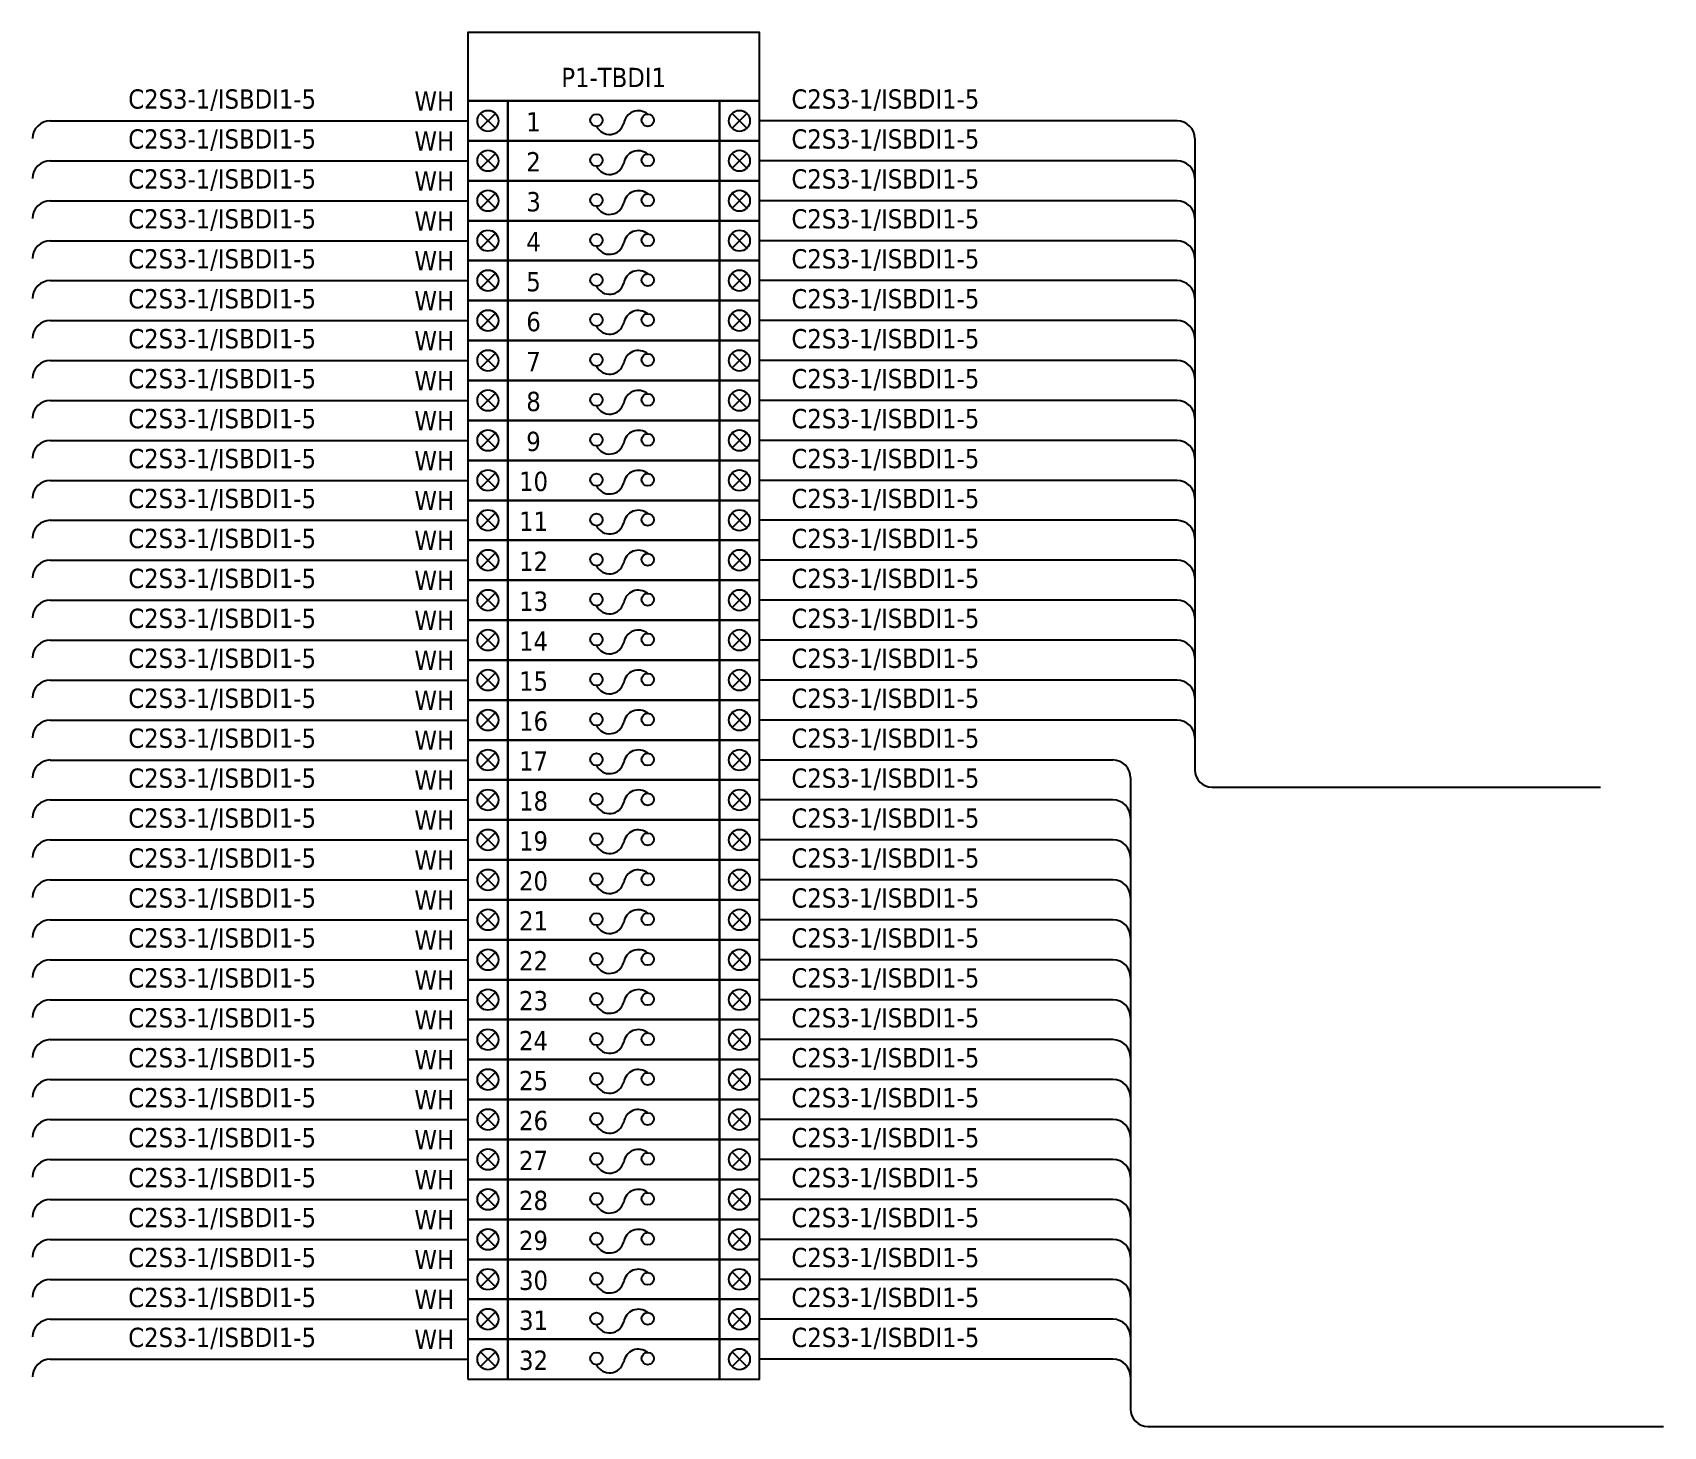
# Model space of a CAD drawing. Header units: millimetres. Extents: x 0 to 3893, y 0 to 6154.
# Drawn here: x 2602 to 3443, y 5434 to 6154 of the extents above; entities that cross this region are included whole.
import ezdxf
from ezdxf.enums import TextEntityAlignment as Align

# ---------------------------------------------------------------- set-up
doc = ezdxf.new("R2010")
doc.units = ezdxf.units.MM
doc.layers.add('IE-WIRE', color=7, linetype='Continuous', lineweight=25)
doc.layers.add('power', color=7, linetype='Continuous', lineweight=25)
doc.styles.add('Tahoma', font='')
doc.styles.get('Tahoma').set_extended_font_data('Tahoma')

msp = doc.modelspace()

# ---------------------------------------------------------------- texts
at = {"color": 4, "style": 'Tahoma'}
msp.add_text('P1-TBDI1', height=9.949, dxfattribs=at).set_placement((2901.98, 6130.39), align=Align.MIDDLE_CENTER)
for s, height, p in [('C2S3-1/ISBDI1-5', 9.9487, (2651.62, 6114.29)), ('WH', 9.949, (2799.24, 6113.26)), ('C2S3-1/ISBDI1-5', 9.9487, (2993.66, 6114.29)), ('C2S3-1/ISBDI1-5', 9.9487, (2651.62, 6093.68)), ('WH', 9.949, (2799.24, 6092.65)), ('C2S3-1/ISBDI1-5', 9.9487, (2993.66, 6093.68)), ('C2S3-1/ISBDI1-5', 9.9487, (2651.62, 6073.07)), ('WH', 9.949, (2799.24, 6072.03)), ('C2S3-1/ISBDI1-5', 9.9487, (2993.66, 6073.07)), ('C2S3-1/ISBDI1-5', 9.9487, (2651.62, 6052.46)), ('WH', 9.949, (2799.24, 6051.42)), ('C2S3-1/ISBDI1-5', 9.9487, (2993.66, 6052.46)), ('C2S3-1/ISBDI1-5', 9.9487, (2651.62, 6031.84)), ('WH', 9.949, (2799.24, 6030.81)), ('C2S3-1/ISBDI1-5', 9.9487, (2993.66, 6031.84)), ('C2S3-1/ISBDI1-5', 9.9487, (2651.62, 6011.23)), ('WH', 9.949, (2799.24, 6010.2)), ('C2S3-1/ISBDI1-5', 9.9487, (2993.66, 6011.23)), ('C2S3-1/ISBDI1-5', 9.9487, (2651.62, 5990.62)), ('WH', 9.949, (2799.24, 5989.59)), ('C2S3-1/ISBDI1-5', 9.9487, (2993.66, 5990.62)), ('C2S3-1/ISBDI1-5', 9.9487, (2651.62, 5970.01)), ('C2S3-1/ISBDI1-5', 9.9487, (2993.66, 5970.01)), ('WH', 9.949, (2799.24, 5968.97)), ('C2S3-1/ISBDI1-5', 9.9487, (2651.62, 5949.4)), ('WH', 9.949, (2799.24, 5948.36)), ('C2S3-1/ISBDI1-5', 9.9487, (2993.66, 5949.4)), ('C2S3-1/ISBDI1-5', 9.9487, (2651.62, 5928.79)), ('C2S3-1/ISBDI1-5', 9.9487, (2993.66, 5928.79)), ('WH', 9.949, (2799.24, 5927.75)), ('C2S3-1/ISBDI1-5', 9.9487, (2651.62, 5908.17)), ('WH', 9.949, (2799.24, 5907.14)), ('C2S3-1/ISBDI1-5', 9.9487, (2993.66, 5908.17)), ('C2S3-1/ISBDI1-5', 9.9487, (2651.62, 5887.56)), ('WH', 9.949, (2799.24, 5886.53)), ('C2S3-1/ISBDI1-5', 9.9487, (2993.66, 5887.56)), ('C2S3-1/ISBDI1-5', 9.9487, (2651.62, 5866.95)), ('WH', 9.949, (2799.24, 5865.92)), ('C2S3-1/ISBDI1-5', 9.9487, (2993.66, 5866.95)), ('C2S3-1/ISBDI1-5', 9.9487, (2651.62, 5846.34)), ('WH', 9.949, (2799.24, 5845.3)), ('C2S3-1/ISBDI1-5', 9.9487, (2993.66, 5846.34)), ('C2S3-1/ISBDI1-5', 9.9487, (2651.62, 5825.73)), ('WH', 9.949, (2799.24, 5824.69)), ('C2S3-1/ISBDI1-5', 9.9487, (2993.66, 5825.73)), ('C2S3-1/ISBDI1-5', 9.9487, (2651.62, 5805.11)), ('WH', 9.949, (2799.24, 5804.08)), ('C2S3-1/ISBDI1-5', 9.9487, (2993.66, 5805.11)), ('C2S3-1/ISBDI1-5', 9.9487, (2651.62, 5784.5)), ('WH', 9.949, (2799.24, 5783.47)), ('C2S3-1/ISBDI1-5', 9.9487, (2993.66, 5784.5)), ('C2S3-1/ISBDI1-5', 9.9487, (2651.62, 5763.89)), ('WH', 9.949, (2799.24, 5762.86)), ('C2S3-1/ISBDI1-5', 9.9487, (2993.66, 5763.89)), ('C2S3-1/ISBDI1-5', 9.9487, (2651.62, 5743.28)), ('C2S3-1/ISBDI1-5', 9.9487, (2993.66, 5743.28)), ('WH', 9.949, (2799.24, 5742.24)), ('C2S3-1/ISBDI1-5', 9.9487, (2651.62, 5722.67)), ('WH', 9.949, (2799.24, 5721.63)), ('C2S3-1/ISBDI1-5', 9.9487, (2993.66, 5722.67)), ('C2S3-1/ISBDI1-5', 9.9487, (2651.62, 5702.06)), ('WH', 9.949, (2799.24, 5701.02)), ('C2S3-1/ISBDI1-5', 9.9487, (2993.66, 5702.06)), ('C2S3-1/ISBDI1-5', 9.9487, (2651.62, 5681.44)), ('WH', 9.949, (2799.24, 5680.41)), ('C2S3-1/ISBDI1-5', 9.9487, (2993.66, 5681.44)), ('C2S3-1/ISBDI1-5', 9.9487, (2651.62, 5660.83)), ('WH', 9.949, (2799.24, 5659.8)), ('C2S3-1/ISBDI1-5', 9.9487, (2993.66, 5660.83)), ('C2S3-1/ISBDI1-5', 9.9487, (2651.62, 5640.22)), ('WH', 9.949, (2799.24, 5639.19)), ('C2S3-1/ISBDI1-5', 9.9487, (2993.66, 5640.22)), ('C2S3-1/ISBDI1-5', 9.9487, (2651.62, 5619.61)), ('WH', 9.949, (2799.24, 5618.57)), ('C2S3-1/ISBDI1-5', 9.9487, (2993.66, 5619.61)), ('C2S3-1/ISBDI1-5', 9.9487, (2651.62, 5599)), ('WH', 9.949, (2799.24, 5597.96)), ('C2S3-1/ISBDI1-5', 9.9487, (2993.66, 5599)), ('C2S3-1/ISBDI1-5', 9.9487, (2651.62, 5578.39)), ('WH', 9.949, (2799.24, 5577.35)), ('C2S3-1/ISBDI1-5', 9.9487, (2993.66, 5578.39)), ('C2S3-1/ISBDI1-5', 9.9487, (2651.62, 5557.77)), ('C2S3-1/ISBDI1-5', 9.9487, (2993.66, 5557.77)), ('WH', 9.949, (2799.24, 5556.74)), ('C2S3-1/ISBDI1-5', 9.9487, (2651.62, 5537.16)), ('WH', 9.949, (2799.24, 5536.13)), ('C2S3-1/ISBDI1-5', 9.9487, (2993.66, 5537.16)), ('C2S3-1/ISBDI1-5', 9.9487, (2651.62, 5516.55)), ('C2S3-1/ISBDI1-5', 9.9487, (2993.66, 5516.55)), ('WH', 9.949, (2799.24, 5515.52)), ('C2S3-1/ISBDI1-5', 9.9487, (2651.62, 5495.94)), ('WH', 9.949, (2799.24, 5494.9)), ('C2S3-1/ISBDI1-5', 9.9487, (2993.66, 5495.94)), ('C2S3-1/ISBDI1-5', 9.9487, (2651.62, 5475.33)), ('WH', 9.949, (2799.24, 5474.29)), ('C2S3-1/ISBDI1-5', 9.9487, (2993.66, 5475.33))]:
    msp.add_text(s, height=height, dxfattribs=at).set_placement(p)
at = {"layer": 'power', "color": 7, "style": 'Tahoma'}
for s, height, p in [('1', 9.97, (2860.65, 6107.49)), ('2', 9.97, (2860.65, 6086.88)), ('3', 9.97, (2860.65, 6066.27)), ('4', 9.97, (2860.65, 6045.66)), ('5', 9.97, (2860.65, 6025.04)), ('6', 9.97, (2860.65, 6004.43)), ('7', 9.97, (2860.65, 5983.82)), ('8', 9.97, (2860.65, 5963.21)), ('9', 9.97, (2860.65, 5942.6)), ('10', 9.966, (2860.65, 5921.98)), ('11', 9.966, (2860.65, 5901.37)), ('12', 9.966, (2860.65, 5880.76)), ('13', 9.966, (2860.65, 5860.15)), ('14', 9.966, (2860.65, 5839.54)), ('15', 9.966, (2860.65, 5818.93)), ('16', 9.966, (2860.65, 5798.31)), ('17', 9.966, (2860.65, 5777.7)), ('18', 9.966, (2860.65, 5757.09)), ('19', 9.966, (2860.65, 5736.48)), ('20', 9.966, (2860.65, 5715.87)), ('21', 9.966, (2860.65, 5695.25)), ('22', 9.966, (2860.65, 5674.64)), ('23', 9.966, (2860.65, 5654.03)), ('24', 9.966, (2860.65, 5633.42)), ('25', 9.966, (2860.65, 5612.81)), ('26', 9.966, (2860.65, 5592.2)), ('27', 9.966, (2860.65, 5571.58)), ('28', 9.966, (2860.65, 5550.97)), ('29', 9.966, (2860.65, 5530.36)), ('30', 9.966, (2860.65, 5509.75)), ('31', 9.966, (2860.65, 5489.14)), ('32', 9.966, (2860.65, 5468.53))]:
    msp.add_text(s, height=height, dxfattribs=at).set_placement(p, align=Align.MIDDLE_CENTER)

# ---------------------------------------------------------------- linework, layer by layer
at = {"color": 1, "ltscale": 25.4}
for p, q in [((2840.96, 6111.84), (2833.29, 6104.17)), ((2833.29, 6111.84), (2840.96, 6104.17)), ((2963.01, 6111.84), (2970.68, 6104.17)), ((2970.68, 6111.84), (2963.01, 6104.17)), ((2840.96, 6091.23), (2833.29, 6083.56)), ((2833.29, 6091.23), (2840.96, 6083.56)), ((2963.01, 6091.23), (2970.68, 6083.56)), ((2970.68, 6091.23), (2963.01, 6083.56)), ((2840.96, 6070.61), (2833.29, 6062.94)), ((2833.29, 6070.61), (2840.96, 6062.94)), ((2963.01, 6070.61), (2970.68, 6062.94)), ((2970.68, 6070.61), (2963.01, 6062.94)), ((2840.96, 6050), (2833.29, 6042.33)), ((2833.29, 6050), (2840.96, 6042.33)), ((2963.01, 6050), (2970.68, 6042.33)), ((2970.68, 6050), (2963.01, 6042.33)), ((2840.96, 6029.39), (2833.29, 6021.72)), ((2833.29, 6029.39), (2840.96, 6021.72)), ((2963.01, 6029.39), (2970.68, 6021.72)), ((2970.68, 6029.39), (2963.01, 6021.72)), ((2840.96, 6008.78), (2833.29, 6001.11)), ((2833.29, 6008.78), (2840.96, 6001.11)), ((2963.01, 6008.78), (2970.68, 6001.11)), ((2970.68, 6008.78), (2963.01, 6001.11)), ((2840.96, 5988.17), (2833.29, 5980.5)), ((2833.29, 5988.17), (2840.96, 5980.5)), ((2963.01, 5988.17), (2970.68, 5980.5)), ((2970.68, 5988.17), (2963.01, 5980.5)), ((2840.96, 5967.56), (2833.29, 5959.89)), ((2833.29, 5967.56), (2840.96, 5959.89)), ((2963.01, 5967.56), (2970.68, 5959.89)), ((2970.68, 5967.56), (2963.01, 5959.89)), ((2840.96, 5946.94), (2833.29, 5939.27)), ((2833.29, 5946.94), (2840.96, 5939.27)), ((2963.01, 5946.94), (2970.68, 5939.27)), ((2970.68, 5946.94), (2963.01, 5939.27)), ((2840.96, 5926.33), (2833.29, 5918.66)), ((2833.29, 5926.33), (2840.96, 5918.66)), ((2963.01, 5926.33), (2970.68, 5918.66)), ((2970.68, 5926.33), (2963.01, 5918.66)), ((2840.96, 5905.72), (2833.29, 5898.05)), ((2833.29, 5905.72), (2840.96, 5898.05)), ((2963.01, 5905.72), (2970.68, 5898.05)), ((2970.68, 5905.72), (2963.01, 5898.05)), ((2840.96, 5885.11), (2833.29, 5877.44)), ((2833.29, 5885.11), (2840.96, 5877.44)), ((2963.01, 5885.11), (2970.68, 5877.44)), ((2970.68, 5885.11), (2963.01, 5877.44)), ((2840.96, 5864.5), (2833.29, 5856.83)), ((2833.29, 5864.5), (2840.96, 5856.83)), ((2963.01, 5864.5), (2970.68, 5856.83)), ((2970.68, 5864.5), (2963.01, 5856.83)), ((2840.96, 5843.89), (2833.29, 5836.22)), ((2833.29, 5843.89), (2840.96, 5836.22)), ((2963.01, 5843.89), (2970.68, 5836.22)), ((2970.68, 5843.89), (2963.01, 5836.22)), ((2840.96, 5823.27), (2833.29, 5815.6)), ((2833.29, 5823.27), (2840.96, 5815.6)), ((2963.01, 5823.27), (2970.68, 5815.6)), ((2970.68, 5823.27), (2963.01, 5815.6)), ((2840.96, 5802.66), (2833.29, 5794.99)), ((2833.29, 5802.66), (2840.96, 5794.99)), ((2963.01, 5802.66), (2970.68, 5794.99)), ((2970.68, 5802.66), (2963.01, 5794.99)), ((2840.96, 5782.05), (2833.29, 5774.38)), ((2833.29, 5782.05), (2840.96, 5774.38)), ((2963.01, 5782.05), (2970.68, 5774.38)), ((2970.68, 5782.05), (2963.01, 5774.38)), ((2840.96, 5761.44), (2833.29, 5753.77)), ((2833.29, 5761.44), (2840.96, 5753.77)), ((2963.01, 5761.44), (2970.68, 5753.77)), ((2970.68, 5761.44), (2963.01, 5753.77)), ((2840.96, 5740.83), (2833.29, 5733.16)), ((2833.29, 5740.83), (2840.96, 5733.16)), ((2963.01, 5740.83), (2970.68, 5733.16)), ((2970.68, 5740.83), (2963.01, 5733.16)), ((2840.96, 5720.21), (2833.29, 5712.54)), ((2833.29, 5720.21), (2840.96, 5712.54)), ((2963.01, 5720.21), (2970.68, 5712.54)), ((2970.68, 5720.21), (2963.01, 5712.54)), ((2840.96, 5699.6), (2833.29, 5691.93)), ((2833.29, 5699.6), (2840.96, 5691.93)), ((2963.01, 5699.6), (2970.68, 5691.93)), ((2970.68, 5699.6), (2963.01, 5691.93)), ((2840.96, 5678.99), (2833.29, 5671.32)), ((2833.29, 5678.99), (2840.96, 5671.32)), ((2963.01, 5678.99), (2970.68, 5671.32)), ((2970.68, 5678.99), (2963.01, 5671.32)), ((2840.96, 5658.38), (2833.29, 5650.71)), ((2833.29, 5658.38), (2840.96, 5650.71)), ((2963.01, 5658.38), (2970.68, 5650.71)), ((2970.68, 5658.38), (2963.01, 5650.71)), ((2840.96, 5637.77), (2833.29, 5630.1)), ((2833.29, 5637.77), (2840.96, 5630.1)), ((2963.01, 5637.77), (2970.68, 5630.1)), ((2970.68, 5637.77), (2963.01, 5630.1)), ((2840.96, 5617.16), (2833.29, 5609.49)), ((2833.29, 5617.16), (2840.96, 5609.49)), ((2963.01, 5617.16), (2970.68, 5609.49)), ((2970.68, 5617.16), (2963.01, 5609.49)), ((2840.96, 5596.54), (2833.29, 5588.87)), ((2833.29, 5596.54), (2840.96, 5588.87)), ((2963.01, 5596.54), (2970.68, 5588.87)), ((2970.68, 5596.54), (2963.01, 5588.87)), ((2840.96, 5575.93), (2833.29, 5568.26)), ((2833.29, 5575.93), (2840.96, 5568.26)), ((2963.01, 5575.93), (2970.68, 5568.26)), ((2970.68, 5575.93), (2963.01, 5568.26)), ((2840.96, 5555.32), (2833.29, 5547.65)), ((2833.29, 5555.32), (2840.96, 5547.65)), ((2963.01, 5555.32), (2970.68, 5547.65)), ((2970.68, 5555.32), (2963.01, 5547.65)), ((2840.96, 5534.71), (2833.29, 5527.04)), ((2833.29, 5534.71), (2840.96, 5527.04)), ((2963.01, 5534.71), (2970.68, 5527.04)), ((2970.68, 5534.71), (2963.01, 5527.04)), ((2840.96, 5514.1), (2833.29, 5506.43)), ((2833.29, 5514.1), (2840.96, 5506.43)), ((2963.01, 5514.1), (2970.68, 5506.43)), ((2970.68, 5514.1), (2963.01, 5506.43)), ((2840.96, 5493.48), (2833.29, 5485.81)), ((2833.29, 5493.48), (2840.96, 5485.81)), ((2963.01, 5493.48), (2970.68, 5485.81)), ((2970.68, 5493.48), (2963.01, 5485.81)), ((2840.96, 5472.87), (2833.29, 5465.2)), ((2833.29, 5472.87), (2840.96, 5465.2)), ((2963.01, 5472.87), (2970.68, 5465.2)), ((2970.68, 5472.87), (2963.01, 5465.2))]:
    msp.add_line(p, q, dxfattribs=at)
at = {"color": 4, "ltscale": 25.4}
msp.add_lwpolyline([(2826.81, 6118.31), (2977.15, 6118.31), (2977.15, 6153.53), (2826.81, 6153.53)], close=True, dxfattribs=at)
at = {"color": 1, "ltscale": 25.4}
for points in [[(2826.81, 6097.7), (2847.43, 6097.7), (2847.43, 6118.31), (2826.81, 6118.31)], [(2847.43, 6097.7), (2956.53, 6097.7), (2956.53, 6118.31), (2847.43, 6118.31)], [(2956.53, 6097.7), (2977.15, 6097.7), (2977.15, 6118.31), (2956.53, 6118.31)], [(2826.81, 6077.09), (2847.43, 6077.09), (2847.43, 6097.7), (2826.81, 6097.7)], [(2847.43, 6077.09), (2956.53, 6077.09), (2956.53, 6097.7), (2847.43, 6097.7)], [(2956.53, 6077.09), (2977.15, 6077.09), (2977.15, 6097.7), (2956.53, 6097.7)], [(2826.81, 6056.47), (2847.43, 6056.47), (2847.43, 6077.09), (2826.81, 6077.09)], [(2847.43, 6056.47), (2956.53, 6056.47), (2956.53, 6077.09), (2847.43, 6077.09)], [(2956.53, 6056.47), (2977.15, 6056.47), (2977.15, 6077.09), (2956.53, 6077.09)], [(2826.81, 6035.86), (2847.43, 6035.86), (2847.43, 6056.47), (2826.81, 6056.47)], [(2847.43, 6035.86), (2956.53, 6035.86), (2956.53, 6056.47), (2847.43, 6056.47)], [(2956.53, 6035.86), (2977.15, 6035.86), (2977.15, 6056.47), (2956.53, 6056.47)], [(2826.81, 6015.25), (2847.43, 6015.25), (2847.43, 6035.86), (2826.81, 6035.86)], [(2847.43, 6015.25), (2956.53, 6015.25), (2956.53, 6035.86), (2847.43, 6035.86)], [(2956.53, 6015.25), (2977.15, 6015.25), (2977.15, 6035.86), (2956.53, 6035.86)], [(2826.81, 5994.64), (2847.43, 5994.64), (2847.43, 6015.25), (2826.81, 6015.25)], [(2847.43, 5994.64), (2956.53, 5994.64), (2956.53, 6015.25), (2847.43, 6015.25)], [(2956.53, 5994.64), (2977.15, 5994.64), (2977.15, 6015.25), (2956.53, 6015.25)], [(2826.81, 5974.03), (2847.43, 5974.03), (2847.43, 5994.64), (2826.81, 5994.64)], [(2847.43, 5974.03), (2956.53, 5974.03), (2956.53, 5994.64), (2847.43, 5994.64)], [(2956.53, 5974.03), (2977.15, 5974.03), (2977.15, 5994.64), (2956.53, 5994.64)], [(2826.81, 5953.41), (2847.43, 5953.41), (2847.43, 5974.03), (2826.81, 5974.03)], [(2847.43, 5953.41), (2956.53, 5953.41), (2956.53, 5974.03), (2847.43, 5974.03)], [(2956.53, 5953.41), (2977.15, 5953.41), (2977.15, 5974.03), (2956.53, 5974.03)], [(2826.81, 5932.8), (2847.43, 5932.8), (2847.43, 5953.41), (2826.81, 5953.41)], [(2847.43, 5932.8), (2956.53, 5932.8), (2956.53, 5953.41), (2847.43, 5953.41)], [(2956.53, 5932.8), (2977.15, 5932.8), (2977.15, 5953.41), (2956.53, 5953.41)], [(2826.81, 5912.19), (2847.43, 5912.19), (2847.43, 5932.8), (2826.81, 5932.8)], [(2847.43, 5912.19), (2956.53, 5912.19), (2956.53, 5932.8), (2847.43, 5932.8)], [(2956.53, 5912.19), (2977.15, 5912.19), (2977.15, 5932.8), (2956.53, 5932.8)], [(2826.81, 5891.58), (2847.43, 5891.58), (2847.43, 5912.19), (2826.81, 5912.19)], [(2847.43, 5891.58), (2956.53, 5891.58), (2956.53, 5912.19), (2847.43, 5912.19)], [(2956.53, 5891.58), (2977.15, 5891.58), (2977.15, 5912.19), (2956.53, 5912.19)], [(2826.81, 5870.97), (2847.43, 5870.97), (2847.43, 5891.58), (2826.81, 5891.58)], [(2847.43, 5870.97), (2956.53, 5870.97), (2956.53, 5891.58), (2847.43, 5891.58)], [(2956.53, 5870.97), (2977.15, 5870.97), (2977.15, 5891.58), (2956.53, 5891.58)], [(2826.81, 5850.36), (2847.43, 5850.36), (2847.43, 5870.97), (2826.81, 5870.97)], [(2847.43, 5850.36), (2956.53, 5850.36), (2956.53, 5870.97), (2847.43, 5870.97)], [(2956.53, 5850.36), (2977.15, 5850.36), (2977.15, 5870.97), (2956.53, 5870.97)], [(2826.81, 5829.74), (2847.43, 5829.74), (2847.43, 5850.36), (2826.81, 5850.36)], [(2847.43, 5829.74), (2956.53, 5829.74), (2956.53, 5850.36), (2847.43, 5850.36)], [(2956.53, 5829.74), (2977.15, 5829.74), (2977.15, 5850.36), (2956.53, 5850.36)], [(2826.81, 5809.13), (2847.43, 5809.13), (2847.43, 5829.74), (2826.81, 5829.74)], [(2847.43, 5809.13), (2956.53, 5809.13), (2956.53, 5829.74), (2847.43, 5829.74)], [(2956.53, 5809.13), (2977.15, 5809.13), (2977.15, 5829.74), (2956.53, 5829.74)], [(2826.81, 5788.52), (2847.43, 5788.52), (2847.43, 5809.13), (2826.81, 5809.13)], [(2847.43, 5788.52), (2956.53, 5788.52), (2956.53, 5809.13), (2847.43, 5809.13)], [(2956.53, 5788.52), (2977.15, 5788.52), (2977.15, 5809.13), (2956.53, 5809.13)], [(2826.81, 5767.91), (2847.43, 5767.91), (2847.43, 5788.52), (2826.81, 5788.52)], [(2847.43, 5767.91), (2956.53, 5767.91), (2956.53, 5788.52), (2847.43, 5788.52)], [(2956.53, 5767.91), (2977.15, 5767.91), (2977.15, 5788.52), (2956.53, 5788.52)], [(2826.81, 5747.3), (2847.43, 5747.3), (2847.43, 5767.91), (2826.81, 5767.91)], [(2847.43, 5747.3), (2956.53, 5747.3), (2956.53, 5767.91), (2847.43, 5767.91)], [(2956.53, 5747.3), (2977.15, 5747.3), (2977.15, 5767.91), (2956.53, 5767.91)], [(2826.81, 5726.69), (2847.43, 5726.69), (2847.43, 5747.3), (2826.81, 5747.3)], [(2847.43, 5726.69), (2956.53, 5726.69), (2956.53, 5747.3), (2847.43, 5747.3)], [(2956.53, 5726.69), (2977.15, 5726.69), (2977.15, 5747.3), (2956.53, 5747.3)], [(2826.81, 5706.07), (2847.43, 5706.07), (2847.43, 5726.69), (2826.81, 5726.69)], [(2847.43, 5706.07), (2956.53, 5706.07), (2956.53, 5726.69), (2847.43, 5726.69)], [(2956.53, 5706.07), (2977.15, 5706.07), (2977.15, 5726.69), (2956.53, 5726.69)], [(2826.81, 5685.46), (2847.43, 5685.46), (2847.43, 5706.07), (2826.81, 5706.07)], [(2847.43, 5685.46), (2956.53, 5685.46), (2956.53, 5706.07), (2847.43, 5706.07)], [(2956.53, 5685.46), (2977.15, 5685.46), (2977.15, 5706.07), (2956.53, 5706.07)], [(2826.81, 5664.85), (2847.43, 5664.85), (2847.43, 5685.46), (2826.81, 5685.46)], [(2847.43, 5664.85), (2956.53, 5664.85), (2956.53, 5685.46), (2847.43, 5685.46)], [(2956.53, 5664.85), (2977.15, 5664.85), (2977.15, 5685.46), (2956.53, 5685.46)], [(2826.81, 5644.24), (2847.43, 5644.24), (2847.43, 5664.85), (2826.81, 5664.85)], [(2847.43, 5644.24), (2956.53, 5644.24), (2956.53, 5664.85), (2847.43, 5664.85)], [(2956.53, 5644.24), (2977.15, 5644.24), (2977.15, 5664.85), (2956.53, 5664.85)], [(2826.81, 5623.63), (2847.43, 5623.63), (2847.43, 5644.24), (2826.81, 5644.24)], [(2847.43, 5623.63), (2956.53, 5623.63), (2956.53, 5644.24), (2847.43, 5644.24)], [(2956.53, 5623.63), (2977.15, 5623.63), (2977.15, 5644.24), (2956.53, 5644.24)], [(2826.81, 5603.01), (2847.43, 5603.01), (2847.43, 5623.63), (2826.81, 5623.63)], [(2847.43, 5603.01), (2956.53, 5603.01), (2956.53, 5623.63), (2847.43, 5623.63)], [(2956.53, 5603.01), (2977.15, 5603.01), (2977.15, 5623.63), (2956.53, 5623.63)], [(2826.81, 5582.4), (2847.43, 5582.4), (2847.43, 5603.01), (2826.81, 5603.01)], [(2847.43, 5582.4), (2956.53, 5582.4), (2956.53, 5603.01), (2847.43, 5603.01)], [(2956.53, 5582.4), (2977.15, 5582.4), (2977.15, 5603.01), (2956.53, 5603.01)], [(2826.81, 5561.79), (2847.43, 5561.79), (2847.43, 5582.4), (2826.81, 5582.4)], [(2847.43, 5561.79), (2956.53, 5561.79), (2956.53, 5582.4), (2847.43, 5582.4)], [(2956.53, 5561.79), (2977.15, 5561.79), (2977.15, 5582.4), (2956.53, 5582.4)], [(2826.81, 5541.18), (2847.43, 5541.18), (2847.43, 5561.79), (2826.81, 5561.79)], [(2847.43, 5541.18), (2956.53, 5541.18), (2956.53, 5561.79), (2847.43, 5561.79)], [(2956.53, 5541.18), (2977.15, 5541.18), (2977.15, 5561.79), (2956.53, 5561.79)], [(2826.81, 5520.57), (2847.43, 5520.57), (2847.43, 5541.18), (2826.81, 5541.18)], [(2847.43, 5520.57), (2956.53, 5520.57), (2956.53, 5541.18), (2847.43, 5541.18)], [(2956.53, 5520.57), (2977.15, 5520.57), (2977.15, 5541.18), (2956.53, 5541.18)], [(2826.81, 5499.96), (2847.43, 5499.96), (2847.43, 5520.57), (2826.81, 5520.57)], [(2847.43, 5499.96), (2956.53, 5499.96), (2956.53, 5520.57), (2847.43, 5520.57)], [(2956.53, 5499.96), (2977.15, 5499.96), (2977.15, 5520.57), (2956.53, 5520.57)], [(2826.81, 5479.34), (2847.43, 5479.34), (2847.43, 5499.96), (2826.81, 5499.96)], [(2847.43, 5479.34), (2956.53, 5479.34), (2956.53, 5499.96), (2847.43, 5499.96)], [(2956.53, 5479.34), (2977.15, 5479.34), (2977.15, 5499.96), (2956.53, 5499.96)], [(2826.81, 5458.73), (2847.43, 5458.73), (2847.43, 5479.34), (2826.81, 5479.34)], [(2847.43, 5458.73), (2956.53, 5458.73), (2956.53, 5479.34), (2847.43, 5479.34)], [(2956.53, 5458.73), (2977.15, 5458.73), (2977.15, 5479.34), (2956.53, 5479.34)]]:
    msp.add_lwpolyline(points, close=True, dxfattribs=at)
for centre in [(2837.12, 6108), (2966.84, 6108), (2837.12, 6087.39), (2966.84, 6087.39), (2837.12, 6066.78), (2966.84, 6066.78), (2837.12, 6046.17), (2966.84, 6046.17), (2837.12, 6025.56), (2966.84, 6025.56), (2837.12, 6004.94), (2966.84, 6004.94), (2837.12, 5984.33), (2966.84, 5984.33), (2837.12, 5963.72), (2966.84, 5963.72), (2837.12, 5943.11), (2966.84, 5943.11), (2837.12, 5922.5), (2966.84, 5922.5), (2837.12, 5901.89), (2966.84, 5901.89), (2837.12, 5881.27), (2966.84, 5881.27), (2837.12, 5860.66), (2966.84, 5860.66), (2837.12, 5840.05), (2966.84, 5840.05), (2837.12, 5819.44), (2966.84, 5819.44), (2837.12, 5798.83), (2966.84, 5798.83), (2837.12, 5778.21), (2966.84, 5778.21), (2837.12, 5757.6), (2966.84, 5757.6), (2837.12, 5736.99), (2966.84, 5736.99), (2837.12, 5716.38), (2966.84, 5716.38), (2837.12, 5695.77), (2966.84, 5695.77), (2837.12, 5675.16), (2966.84, 5675.16), (2837.12, 5654.54), (2966.84, 5654.54), (2837.12, 5633.93), (2966.84, 5633.93), (2837.12, 5613.32), (2966.84, 5613.32), (2837.12, 5592.71), (2966.84, 5592.71), (2837.12, 5572.1), (2966.84, 5572.1), (2837.12, 5551.49), (2966.84, 5551.49), (2837.12, 5530.87), (2966.84, 5530.87), (2837.12, 5510.26), (2966.84, 5510.26), (2837.12, 5489.65), (2966.84, 5489.65), (2837.12, 5469.04), (2966.84, 5469.04)]:
    msp.add_circle(centre, 5.42, dxfattribs=at)
at = {"layer": 'IE-WIRE', "color": 4, "ltscale": 25.4}
for p, q in [((2611.44, 6108), (2826.81, 6108)), ((3192.52, 6108), (2977.15, 6108)), ((3201.66, 6098.86), (3201.66, 5773.13)), ((2611.44, 6087.39), (2826.81, 6087.39)), ((3192.52, 6087.39), (2977.15, 6087.39)), ((2611.44, 6066.78), (2826.81, 6066.78)), ((3192.52, 6066.78), (2977.15, 6066.78)), ((2611.44, 6046.17), (2826.81, 6046.17)), ((3192.52, 6046.17), (2977.15, 6046.17)), ((2611.44, 6025.56), (2826.81, 6025.56)), ((3192.52, 6025.56), (2977.15, 6025.56)), ((2611.44, 6004.94), (2826.81, 6004.94)), ((3192.52, 6004.94), (2977.15, 6004.94)), ((2611.44, 5984.33), (2826.81, 5984.33)), ((3192.52, 5984.33), (2977.15, 5984.33)), ((2611.44, 5963.72), (2826.81, 5963.72)), ((3192.52, 5963.72), (2977.15, 5963.72)), ((2611.44, 5943.11), (2826.81, 5943.11)), ((3192.52, 5943.11), (2977.15, 5943.11)), ((2611.44, 5922.5), (2826.81, 5922.5)), ((3192.52, 5922.5), (2977.15, 5922.5)), ((2611.44, 5901.89), (2826.81, 5901.89)), ((3192.52, 5901.89), (2977.15, 5901.89)), ((2611.44, 5881.27), (2826.81, 5881.27)), ((3192.52, 5881.27), (2977.15, 5881.27)), ((2611.44, 5860.66), (2826.81, 5860.66)), ((3192.52, 5860.66), (2977.15, 5860.66)), ((2611.44, 5840.05), (2826.81, 5840.05)), ((3192.52, 5840.05), (2977.15, 5840.05)), ((2611.44, 5819.44), (2826.81, 5819.44)), ((3192.52, 5819.44), (2977.15, 5819.44)), ((2611.44, 5798.83), (2826.81, 5798.83)), ((3192.52, 5798.83), (2977.15, 5798.83)), ((2611.44, 5778.21), (2826.81, 5778.21)), ((3159.41, 5778.21), (2977.15, 5778.21)), ((3168.55, 5769.08), (3168.55, 5443.34)), ((2611.44, 5757.6), (2826.81, 5757.6)), ((3159.41, 5757.6), (2977.15, 5757.6)), ((2611.44, 5736.99), (2826.81, 5736.99)), ((3159.41, 5736.99), (2977.15, 5736.99)), ((2611.44, 5716.38), (2826.81, 5716.38)), ((3159.41, 5716.38), (2977.15, 5716.38)), ((2611.44, 5695.77), (2826.81, 5695.77)), ((3159.41, 5695.77), (2977.15, 5695.77)), ((2611.44, 5675.16), (2826.81, 5675.16)), ((3159.41, 5675.16), (2977.15, 5675.16)), ((2611.44, 5654.54), (2826.81, 5654.54)), ((3159.41, 5654.54), (2977.15, 5654.54)), ((2611.44, 5633.93), (2826.81, 5633.93)), ((3159.41, 5633.93), (2977.15, 5633.93)), ((2611.44, 5613.32), (2826.81, 5613.32)), ((3159.41, 5613.32), (2977.15, 5613.32)), ((2611.44, 5592.71), (2826.81, 5592.71)), ((3159.41, 5592.71), (2977.15, 5592.71)), ((2611.44, 5572.1), (2826.81, 5572.1)), ((3159.41, 5572.1), (2977.15, 5572.1)), ((2611.44, 5551.49), (2826.81, 5551.49)), ((3159.41, 5551.49), (2977.15, 5551.49)), ((2611.44, 5530.87), (2826.81, 5530.87)), ((3159.41, 5530.87), (2977.15, 5530.87)), ((2611.44, 5510.26), (2826.81, 5510.26)), ((3159.41, 5510.26), (2977.15, 5510.26)), ((2611.44, 5489.65), (2826.81, 5489.65)), ((3159.41, 5489.65), (2977.15, 5489.65)), ((2611.44, 5469.04), (2826.81, 5469.04)), ((3159.41, 5469.04), (2977.15, 5469.04))]:
    msp.add_line(p, q, dxfattribs=at)
at = {"layer": 'IE-WIRE', "color": 4}
for p, q in [((3210.62, 5764.17), (3410.99, 5764.17)), ((3177.51, 5434.38), (3443.36, 5434.38))]:
    msp.add_line(p, q, dxfattribs=at)
at = {"layer": 'IE-WIRE', "color": 4, "ltscale": 25.4}
for centre, start, end in [((2611.44, 6098.86), 90, 180), ((3192.52, 6098.86), 0, 90), ((2611.44, 6078.25), 90, 180), ((3192.52, 6078.25), 0, 90), ((2611.44, 6057.64), 90, 180), ((3192.52, 6057.64), 0, 90), ((2611.44, 6037.03), 90, 180), ((3192.52, 6037.03), 0, 90), ((2611.44, 6016.42), 90, 180), ((3192.52, 6016.42), 0, 90), ((2611.44, 5995.81), 90, 180), ((3192.52, 5995.81), 0, 90), ((2611.44, 5975.19), 90, 180), ((3192.52, 5975.19), 0, 90), ((2611.44, 5954.58), 90, 180), ((3192.52, 5954.58), 0, 90), ((2611.44, 5933.97), 90, 180), ((3192.52, 5933.97), 0, 90), ((2611.44, 5913.36), 90, 180), ((3192.52, 5913.36), 0, 90), ((2611.44, 5892.75), 90, 180), ((3192.52, 5892.75), 0, 90), ((2611.44, 5872.13), 90, 180), ((3192.52, 5872.13), 0, 90), ((2611.44, 5851.52), 90, 180), ((3192.52, 5851.52), 0, 90), ((2611.44, 5830.91), 90, 180), ((3192.52, 5830.91), 0, 90), ((2611.44, 5810.3), 90, 180), ((3192.52, 5810.3), 0, 90), ((2611.44, 5789.69), 90, 180), ((3192.52, 5789.69), 0, 90), ((2611.44, 5769.08), 90, 180), ((3159.41, 5769.08), 0, 90), ((2611.44, 5748.46), 90, 180), ((3159.41, 5748.46), 0, 90), ((2611.44, 5727.85), 90, 180), ((3159.41, 5727.85), 0, 90), ((2611.44, 5707.24), 90, 180), ((3159.41, 5707.24), 0, 90), ((2611.44, 5686.63), 90, 180), ((3159.41, 5686.63), 0, 90), ((2611.44, 5666.02), 90, 180), ((3159.41, 5666.02), 0, 90), ((2611.44, 5645.4), 90, 180), ((3159.41, 5645.4), 0, 90), ((2611.44, 5624.79), 90, 180), ((3159.41, 5624.79), 0, 90), ((2611.44, 5604.18), 90, 180), ((3159.41, 5604.18), 0, 90), ((2611.44, 5583.57), 90, 180), ((3159.41, 5583.57), 0, 90), ((2611.44, 5562.96), 90, 180), ((3159.41, 5562.96), 0, 90), ((2611.44, 5542.35), 90, 180), ((3159.41, 5542.35), 0, 90), ((2611.44, 5521.73), 90, 180), ((3159.41, 5521.73), 0, 90), ((2611.44, 5501.12), 90, 180), ((3159.41, 5501.12), 0, 90), ((2611.44, 5480.51), 90, 180), ((3159.41, 5480.51), 0, 90), ((2611.44, 5459.9), 90, 180), ((3159.41, 5459.9), 0, 90)]:
    msp.add_arc(centre, 9.14, start, end, dxfattribs=at)
at = {"layer": 'IE-WIRE', "color": 4}
for centre in [(3210.62, 5773.13), (3177.51, 5443.34)]:
    msp.add_arc(centre, 8.96, 180, 270, dxfattribs=at)
at = {"layer": 'power', "color": 1, "ltscale": 25.4}
for centre in [(2893.1, 6108.32), (2919.53, 6108.32), (2893.1, 6087.71), (2919.53, 6087.71), (2893.1, 6067.1), (2919.53, 6067.1), (2893.1, 6046.49), (2919.53, 6046.49), (2893.1, 6025.88), (2919.53, 6025.88), (2893.1, 6005.26), (2919.53, 6005.26), (2893.1, 5984.65), (2919.53, 5984.65), (2893.1, 5964.04), (2919.53, 5964.04), (2893.1, 5943.43), (2919.53, 5943.43), (2893.1, 5922.82), (2919.53, 5922.82), (2893.1, 5902.21), (2919.53, 5902.21), (2893.1, 5881.59), (2919.53, 5881.59), (2893.1, 5860.98), (2919.53, 5860.98), (2893.1, 5840.37), (2919.53, 5840.37), (2893.1, 5819.76), (2919.53, 5819.76), (2893.1, 5799.15), (2919.53, 5799.15), (2893.1, 5778.53), (2919.53, 5778.53), (2893.1, 5757.92), (2919.53, 5757.92), (2893.1, 5737.31), (2919.53, 5737.31), (2893.1, 5716.7), (2919.53, 5716.7), (2893.1, 5696.09), (2919.53, 5696.09), (2893.1, 5675.48), (2919.53, 5675.48), (2893.1, 5654.86), (2919.53, 5654.86), (2893.1, 5634.25), (2919.53, 5634.25), (2893.1, 5613.64), (2919.53, 5613.64), (2893.1, 5593.03), (2919.53, 5593.03), (2893.1, 5572.42), (2919.53, 5572.42), (2893.1, 5551.81), (2919.53, 5551.81), (2893.1, 5531.19), (2919.53, 5531.19), (2893.1, 5510.58), (2919.53, 5510.58), (2893.1, 5489.97), (2919.53, 5489.97), (2893.1, 5469.36), (2919.53, 5469.36)]:
    msp.add_circle(centre, 3.16, dxfattribs=at)
for centre, radius, start, end in [((2899.85, 6108.49), 7.52, 206.16337, 346.03827), ((2914.72, 6105.51), 7.66, 51.13092, 171.32538), ((2914.72, 6084.9), 7.66, 51.13092, 171.32538), ((2899.85, 6087.87), 7.52, 206.16337, 346.03827), ((2899.85, 6067.26), 7.52, 206.16337, 346.03827), ((2914.72, 6064.29), 7.66, 51.13092, 171.32538), ((2914.72, 6043.68), 7.66, 51.13092, 171.32538), ((2899.85, 6046.65), 7.52, 206.16337, 346.03827), ((2914.72, 6023.07), 7.66, 51.13092, 171.32538), ((2899.85, 6026.04), 7.52, 206.16337, 346.03827), ((2914.72, 6002.46), 7.66, 51.13092, 171.32538), ((2899.85, 6005.43), 7.52, 206.16337, 346.03827), ((2914.72, 5981.84), 7.66, 51.13092, 171.32538), ((2899.85, 5984.81), 7.52, 206.16337, 346.03827), ((2914.72, 5961.23), 7.66, 51.13092, 171.32538), ((2899.85, 5964.2), 7.52, 206.16337, 346.03827), ((2914.72, 5940.62), 7.66, 51.13092, 171.32538), ((2899.85, 5943.59), 7.52, 206.16337, 346.03827), ((2899.85, 5922.98), 7.52, 206.16337, 346.03827), ((2914.72, 5920.01), 7.66, 51.13092, 171.32538), ((2914.72, 5899.4), 7.66, 51.13092, 171.32538), ((2899.85, 5902.37), 7.52, 206.16337, 346.03827), ((2899.85, 5881.76), 7.52, 206.16337, 346.03827), ((2914.72, 5878.78), 7.66, 51.13092, 171.32538), ((2914.72, 5858.17), 7.66, 51.13092, 171.32538), ((2899.85, 5861.14), 7.52, 206.16337, 346.03827), ((2899.85, 5840.53), 7.52, 206.16337, 346.03827), ((2914.72, 5837.56), 7.66, 51.13092, 171.32538), ((2914.72, 5816.95), 7.66, 51.13092, 171.32538), ((2899.85, 5819.92), 7.52, 206.16337, 346.03827), ((2914.72, 5796.34), 7.66, 51.13092, 171.32538), ((2899.85, 5799.31), 7.52, 206.16337, 346.03827), ((2914.72, 5775.73), 7.66, 51.13092, 171.32538), ((2899.85, 5778.7), 7.52, 206.16337, 346.03827), ((2914.72, 5755.11), 7.66, 51.13092, 171.32538), ((2899.85, 5758.08), 7.52, 206.16337, 346.03827), ((2914.72, 5734.5), 7.66, 51.13092, 171.32538), ((2899.85, 5737.47), 7.52, 206.16337, 346.03827), ((2914.72, 5713.89), 7.66, 51.13092, 171.32538), ((2899.85, 5716.86), 7.52, 206.16337, 346.03827), ((2899.85, 5696.25), 7.52, 206.16337, 346.03827), ((2914.72, 5693.28), 7.66, 51.13092, 171.32538), ((2914.72, 5672.67), 7.66, 51.13092, 171.32538), ((2899.85, 5675.64), 7.52, 206.16337, 346.03827), ((2899.85, 5655.03), 7.52, 206.16337, 346.03827), ((2914.72, 5652.06), 7.66, 51.13092, 171.32538), ((2914.72, 5631.44), 7.66, 51.13092, 171.32538), ((2899.85, 5634.41), 7.52, 206.16337, 346.03827), ((2914.72, 5610.83), 7.66, 51.13092, 171.32538), ((2899.85, 5613.8), 7.52, 206.16337, 346.03827), ((2914.72, 5590.22), 7.66, 51.13092, 171.32538), ((2899.85, 5593.19), 7.52, 206.16337, 346.03827), ((2914.72, 5569.61), 7.66, 51.13092, 171.32538), ((2899.85, 5572.58), 7.52, 206.16337, 346.03827), ((2914.72, 5549), 7.66, 51.13092, 171.32538), ((2899.85, 5551.97), 7.52, 206.16337, 346.03827), ((2914.72, 5528.38), 7.66, 51.13092, 171.32538), ((2899.85, 5531.36), 7.52, 206.16337, 346.03827), ((2899.85, 5510.74), 7.52, 206.16337, 346.03827), ((2914.72, 5507.77), 7.66, 51.13092, 171.32538), ((2914.72, 5487.16), 7.66, 51.13092, 171.32538), ((2899.85, 5490.13), 7.52, 206.16337, 346.03827), ((2899.85, 5469.52), 7.52, 206.16337, 346.03827), ((2914.72, 5466.55), 7.66, 51.13092, 171.32538)]:
    msp.add_arc(centre, radius, start, end, dxfattribs=at)

msp.set_redraw_order([(e.dxf.handle, doc.entitydb.next_handle()) for e in msp.query("TEXT MTEXT ATTDEF DIMENSION ARC_DIMENSION")])  # texts and dimensions are drawn at this point

doc.saveas('drawing.dxf')
